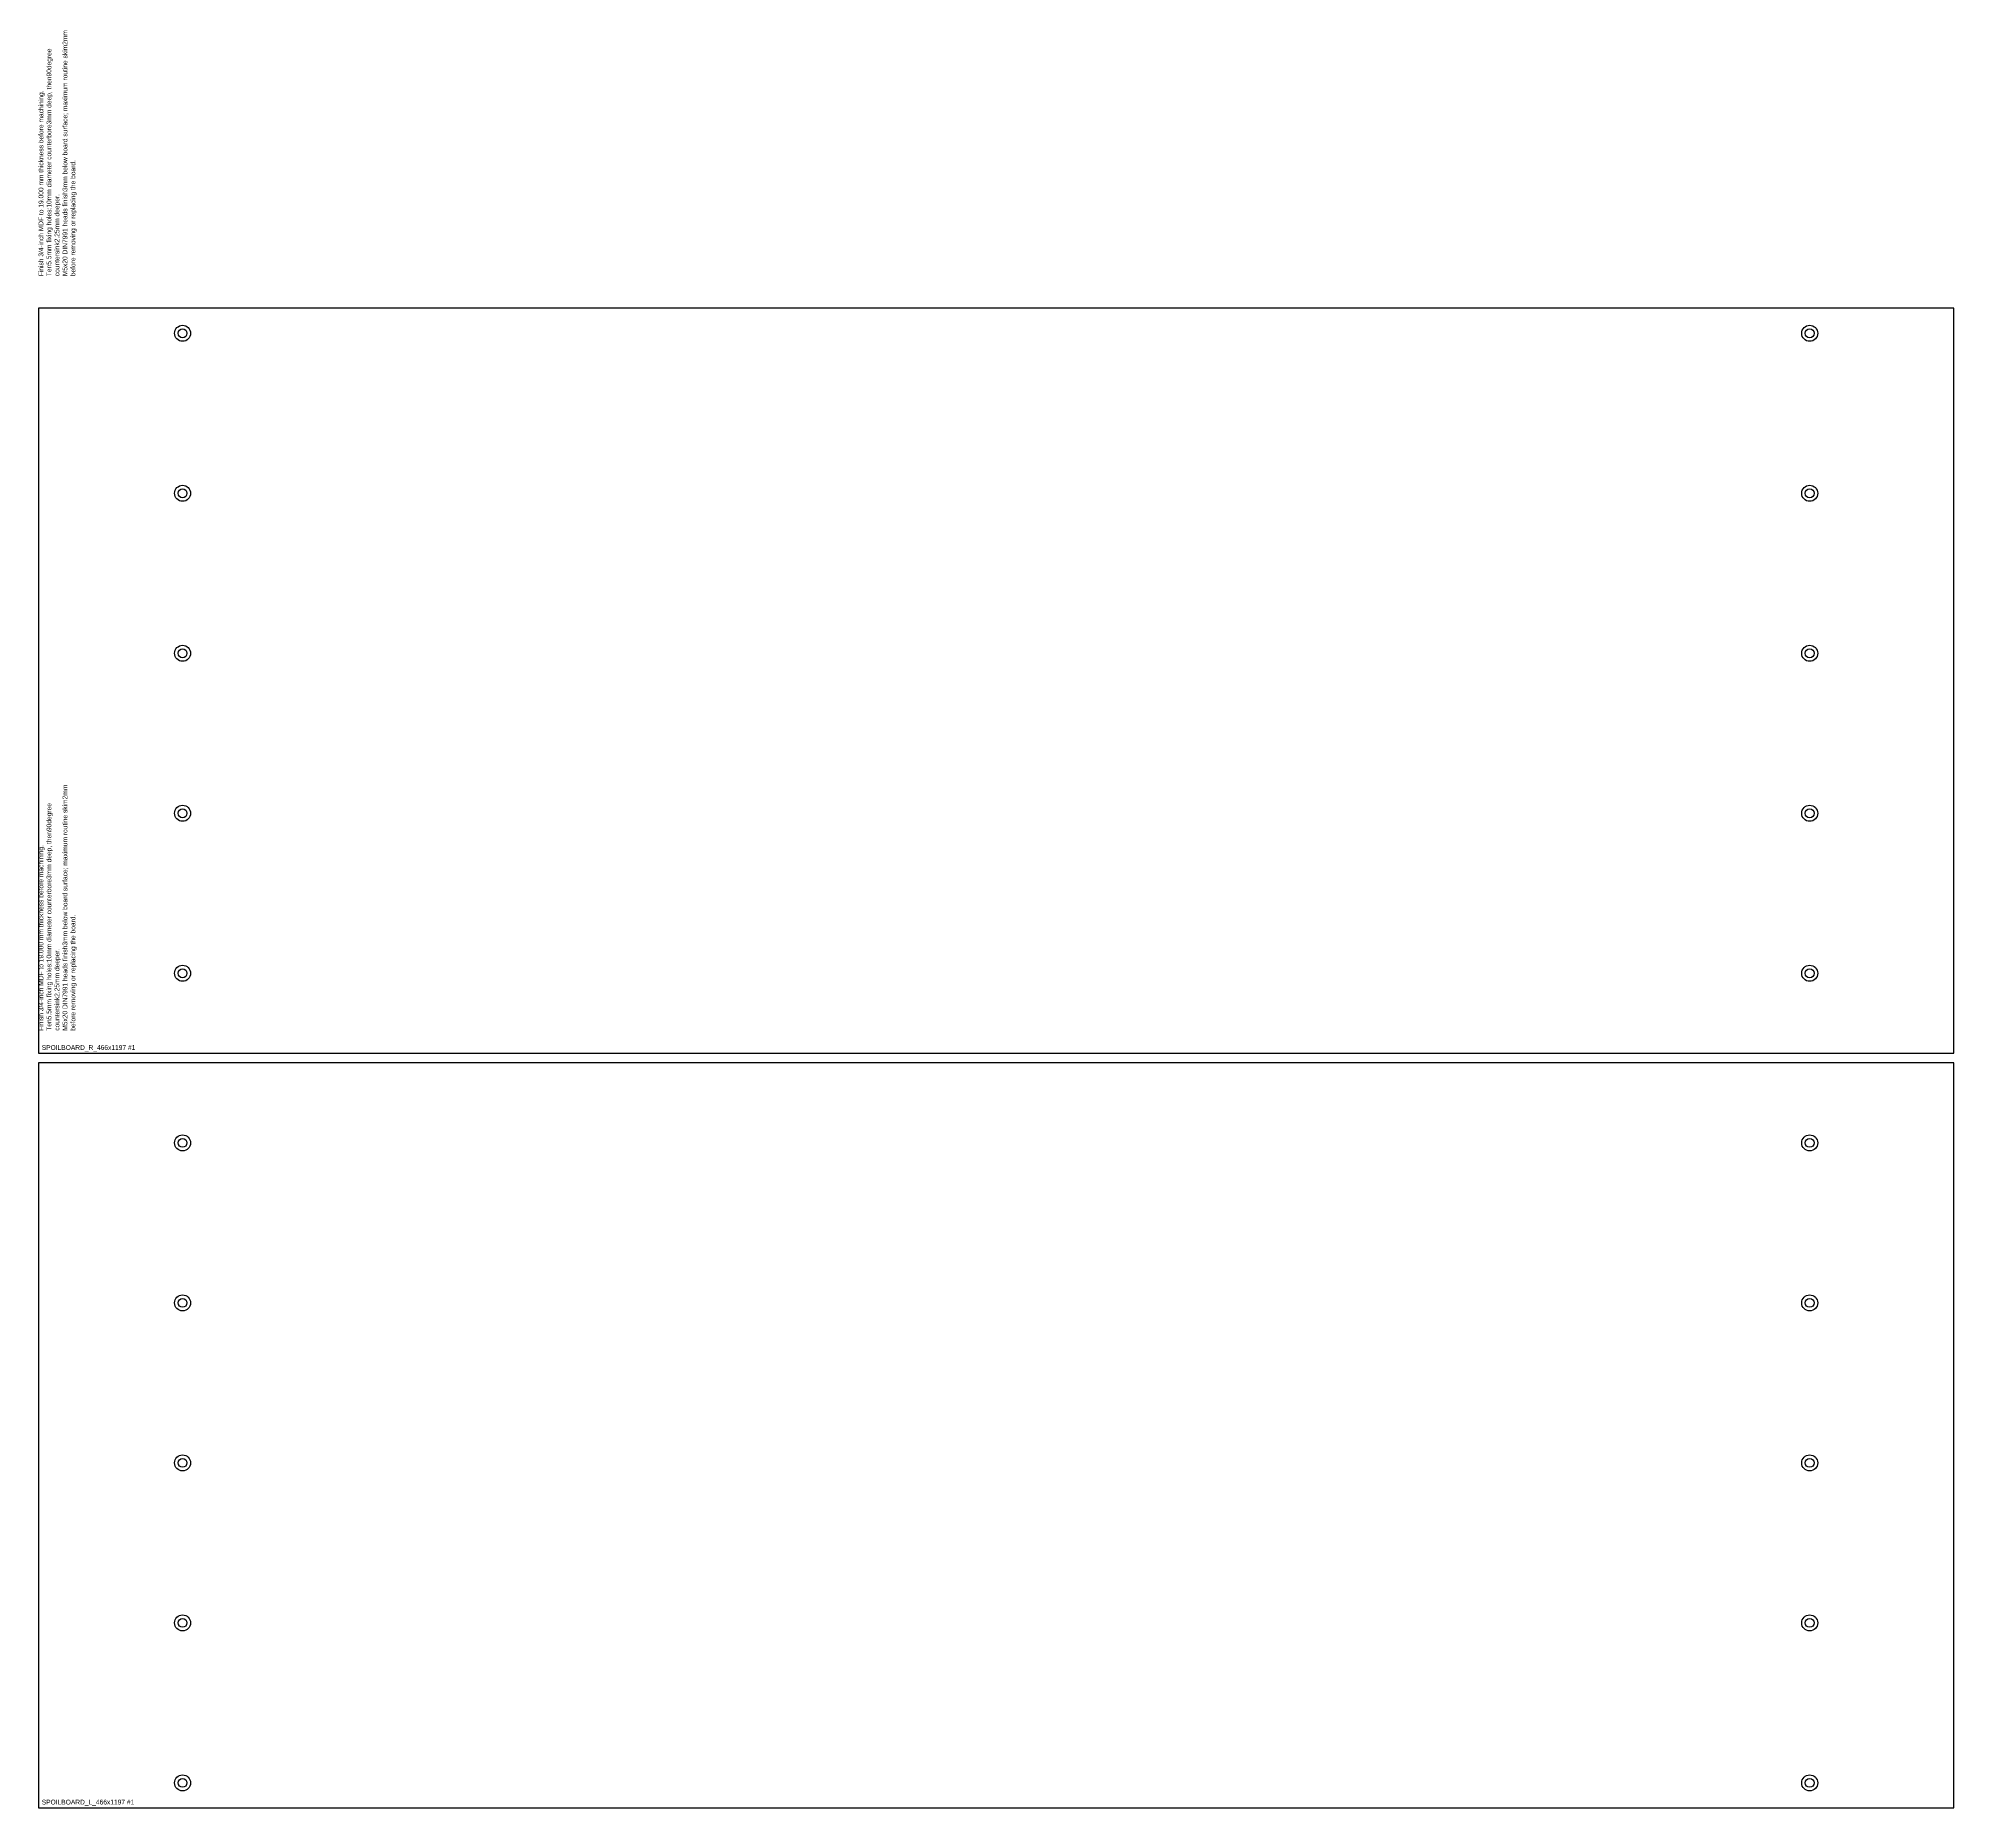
# Model space of a CAD drawing. Header units: millimetres. Extents: x 0 to 1219, y 0 to 2438.
# Drawn here: x 10 to 1207, y 10 to 1116 of the extents above; entities that cross this region are included whole.
import ezdxf

# ---------------------------------------------------------------- set-up
doc = ezdxf.new("R2010")
doc.units = ezdxf.units.MM
for name, color, linetype in [('CUT_HOLES', 7, 'Continuous'), ('CUT_OUTER', 7, 'Continuous'), ('MACHINING_NOTES', 7, 'Continuous'), ('MILL_TOP_POCKET_DEPTH_3_PLUS_CSK', 7, 'Continuous'), ('PART_MARK_NO_CUT', 7, 'Continuous')]:
    doc.layers.add(name, color=color, linetype=linetype)

msp = doc.modelspace()

# ---------------------------------------------------------------- linework, layer by layer
at = {"layer": 'CUT_HOLES'}
for centre in [(100, 931.5), (1117, 931.5), (100, 831.5), (1117, 831.5), (100, 731.5), (1117, 731.5), (100, 631.5), (1117, 631.5), (100, 531.5), (1117, 531.5), (100, 425.5), (1117, 425.5), (100, 325.5), (1117, 325.5), (100, 225.5), (1117, 225.5), (100, 125.5), (1117, 125.5), (100, 25.5), (1117, 25.5)]:
    msp.add_circle(centre, 2.75, dxfattribs=at)
at = {"layer": 'CUT_OUTER'}
for points in [[(1207, 481.6), (1207, 947.2), (10, 947.2), (10, 481.6)], [(1207, 10), (1207, 475.6), (10, 475.6), (10, 10)]]:
    msp.add_lwpolyline(points, close=True, dxfattribs=at)
at = {"layer": 'MILL_TOP_POCKET_DEPTH_3_PLUS_CSK'}
for centre in [(100, 931.5), (1117, 931.5), (100, 831.5), (1117, 831.5), (100, 731.5), (1117, 731.5), (100, 631.5), (1117, 631.5), (100, 531.5), (1117, 531.5), (100, 425.5), (1117, 425.5), (100, 325.5), (1117, 325.5), (100, 225.5), (1117, 225.5), (100, 125.5), (1117, 125.5), (100, 25.5), (1117, 25.5)]:
    msp.add_circle(centre, 5, dxfattribs=at)

# ---------------------------------------------------------------- texts
at = {"layer": 'MACHINING_NOTES', "char_height": 3, "width": 150, "attachment_point": 1, "rotation": 90}
for insert in [(10, 967.2), (10, 495.6)]:
    msp.add_mtext('Finish 3/4-inch MDF to 19.000 mm thickness before machining.\\PTen5.5mm fixing holes:10mm diameter counterbore3mm deep, then90degree countersink2.25mm deeper.\\PM5x20 DIN7991 heads finish3mm below board surface; maximum routine skim2mm before removing or replacing the board.', dxfattribs=dict(at, insert=insert))
at = {"layer": 'PART_MARK_NO_CUT'}
for s, p in [('SPOILBOARD_R_466x1197 #1', (12, 483.6)), ('SPOILBOARD_L_466x1197 #1', (12, 12))]:
    msp.add_text(s, height=3, dxfattribs=at).set_placement(p)

doc.saveas('drawing.dxf')
